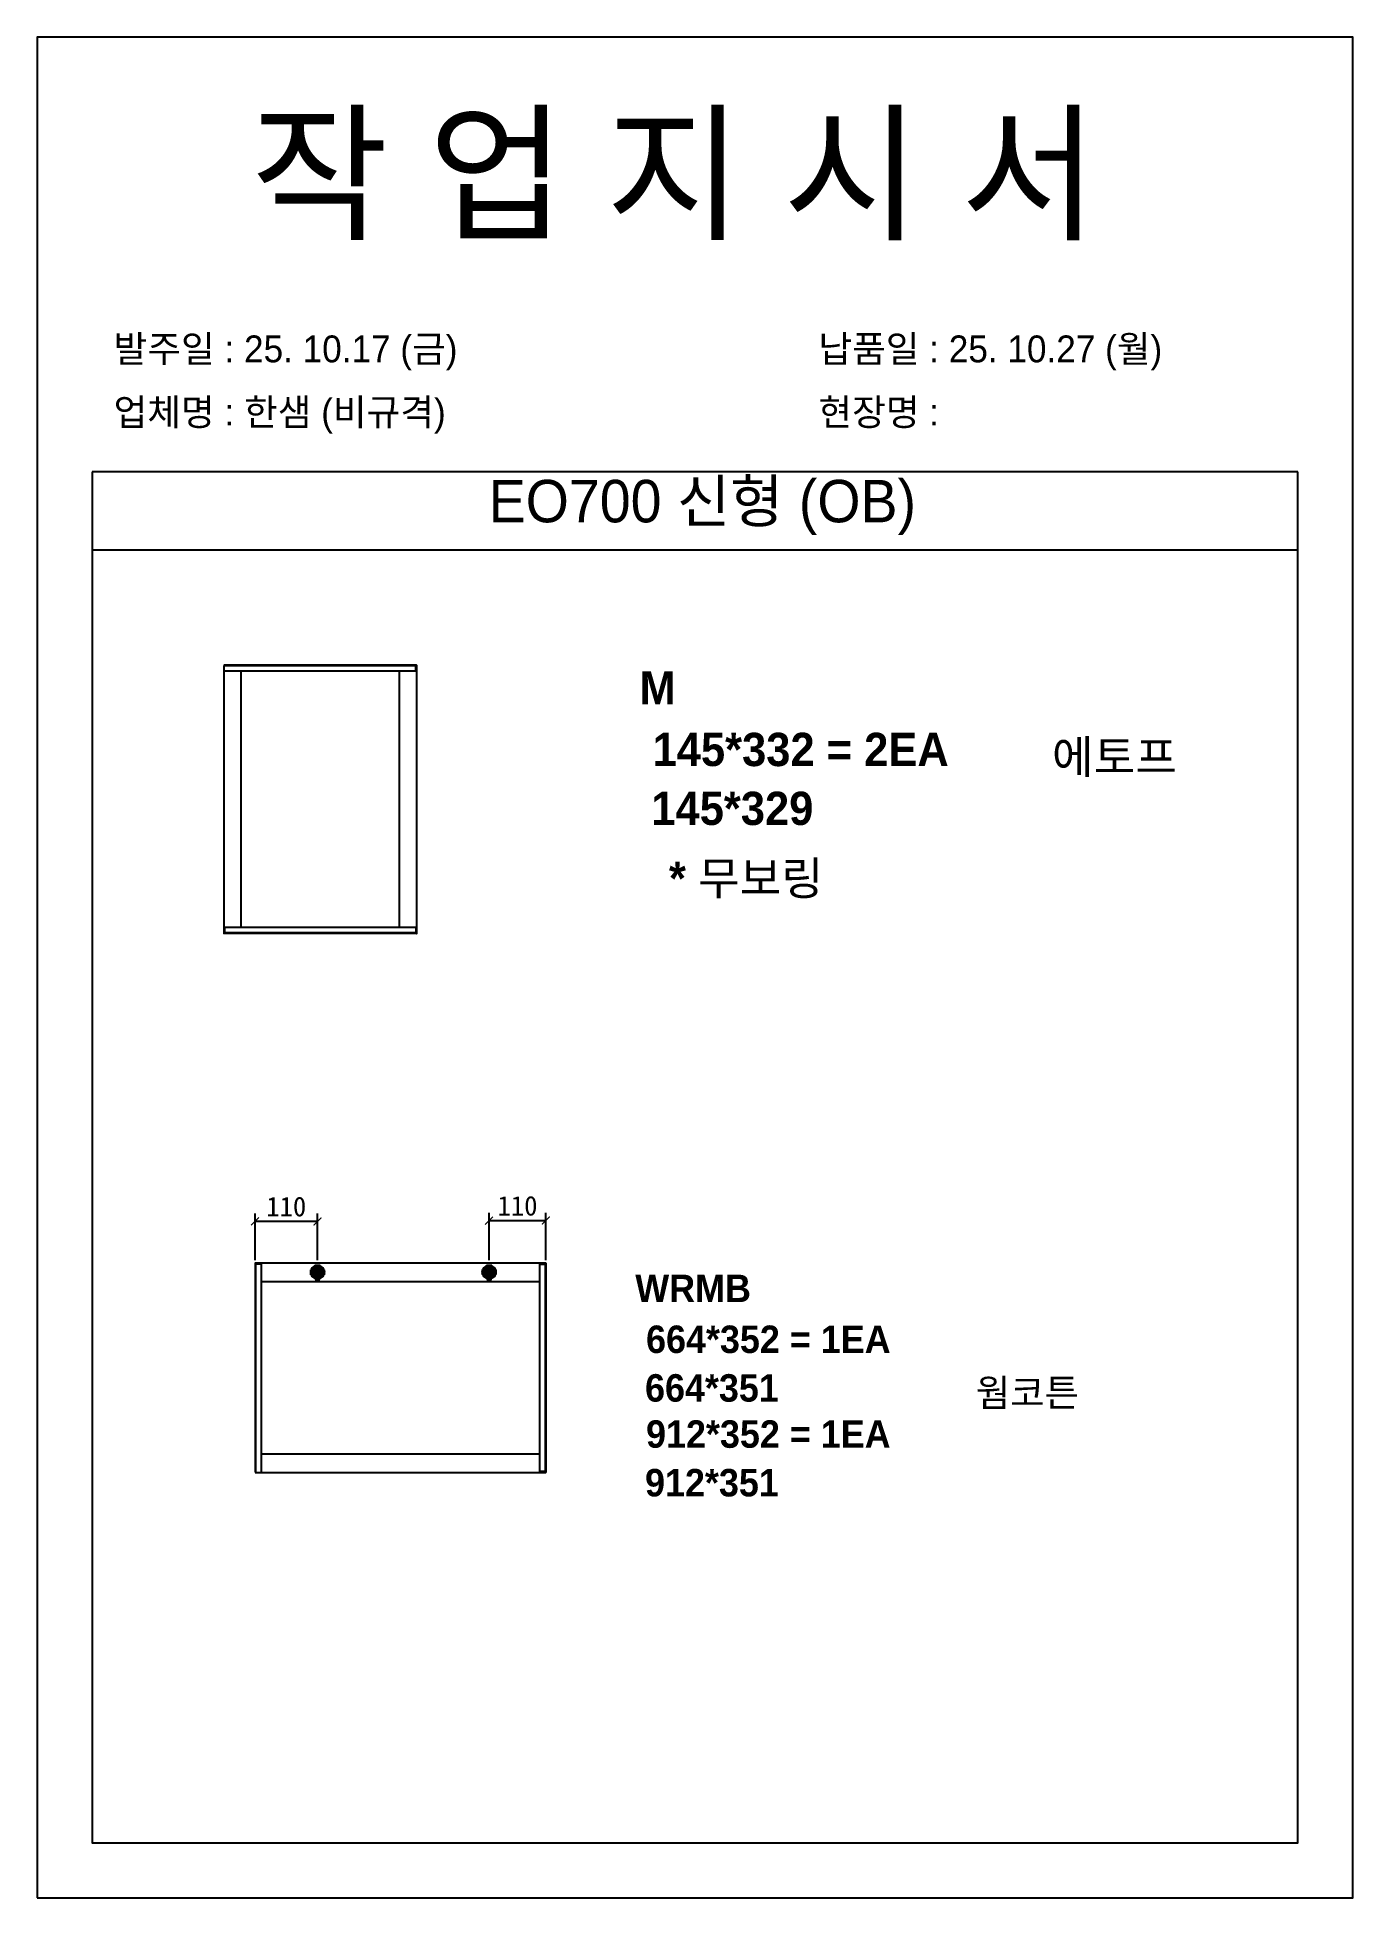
# Model space of a CAD drawing. Header units: millimetres. Extents: x -44117 to 256353, y -2095463 to 65325.
# Drawn here: x 115990 to 117670, y -393170 to -390794 of the extents above; entities that cross this region are included whole.
import ezdxf

# ---------------------------------------------------------------- set-up
doc = ezdxf.new("R2010")
doc.units = ezdxf.units.MM
doc.header["$LTSCALE"] = 10
doc.layers.add('Layer1', color=7, linetype='Continuous', lineweight=70)
doc.styles.add('MtX_Gulim', font='')
doc.styles.get('MtX_Gulim').set_extended_font_data('Gulim', bold=True)
doc.dimstyles.new('ISO-25', dxfattribs={"dimtxt": 2.5, "dimasz": 2.5, "dimexe": 1, "dimexo": 1, "dimtad": 1, "dimtxsty": 'Standard', "dimblk": 'ARCHTICK', "dimcen": 2.5, "dimadec": 0, "dimazin": 0, "dimtfac": 1, "dimtmove": 0, "dimatfit": 3, "dimfxl": 0, "dimarcsym": 0})

msp = doc.modelspace()

# ---------------------------------------------------------------- texts
at = {"linetype": 'Continuous', "style": 'MtX_Gulim'}
for s, height, p in [('M', 42.45304, (116758.87933, -391646.09917)), ('145*332 = 2EA', 42.4530429, (116775.55593, -391724.78857)), ('에토프', 42.453043, (117285.54798, -391734.36548)), ('* 무보링', 42.453043, (116796.49397, -391889.36562)), ('WRMB', 35.049344, (116753.48318, -392409.3746)), ('664*352 = 1EA', 35.0493439, (116767.25143, -392474.34077)), ('웜코튼', 35.049344, (117188.30221, -392542.66386)), ('912*352 = 1EA', 35.0493439, (116767.25143, -392595.35203))]:
    msp.add_text(s, height=height, dxfattribs=at).set_placement(p)
at = {"color": 242, "linetype": 'Continuous', "true_color": 0xcd2027, "style": 'MtX_Gulim'}
for s, height, p in [('145*329', 42.453043, (116773.97556, -391800.02735)), ('664*351', 35.049344, (116765.94667, -392536.45811)), ('912*351', 35.049344, (116765.94667, -392657.46936))]:
    msp.add_text(s, height=height, dxfattribs=at).set_placement(p)
at = {"attachment_point": 1}
for s, width, gutter_width, heights, insert, char_height in [('{\\fGulim|b0|i0|c129|p50;작 업 지 시 서}', 3307.3198183, 12.5, [-155.84554], (116262.55186, -390898.21433), 140), ('\\pt11;{\\fGulim|b0|i0|c129|p50;발주일 : 25. 10.17 (금)}', 3307.3198183, 12.5, [34.50412], (116087.34251, -391174.93475), 34.3), ('{\\fGulim|b0|i0|c129|p50;납품일 : 25. 10.27 (월)}', 3307.3198183, 12.5, [37.67976], (116987.32049, -391174.93475), 34.3), ('{\\fGulim|b0|i0|c129|p50;업체명 : 한샘 (비규격)}', 3307.3198183, 12.5, [36.11279], (116087.34251, -391255.59092), 34.3), ('{\\fGulim|b0|i0|c129|p50;현장명 : }', 3307.3198183, 12.5, [-38.2735], (116987.32049, -391255.59092), 34.3), ('{\\fGulim|b0|i0|c129|p50;EO700 신형 (OB)}', 5224.9748335, 19.74777, [57.05176], (116566.29393, -391359.35588), 54.1878762)]:
    msp.add_mtext_dynamic_manual_height_columns(s, width=width, gutter_width=gutter_width, heights=heights, dxfattribs=dict(at, insert=insert, char_height=char_height))

# ---------------------------------------------------------------- blocks, each defined once
blk = doc.blocks.new('_ArchTick')
at = {"color": 0, "linetype": 'ByBlock', "const_width": 0.15}
blk.add_lwpolyline([(-0.5, -0.5), (0.5, 0.5)], dxfattribs=at)
blk = doc.blocks.new('*D3608')
at = {"color": 0, "lineweight": -2}
for p, q in [((116267.9, -392356), (116267.9, -392296.3)), ((116347.7, -392356), (116347.7, -392296.3)), ((116347.7, -392306.3), (116267.9, -392306.3))]:
    blk.add_line(p, q, dxfattribs=at)
at = {"layer": 'Defpoints', "color": 0}
for p in [(116267.9, -392306.3), (116267.9, -392371), (116347.7, -392371)]:
    blk.add_point(p, dxfattribs=at)
at = {"color": 0, "lineweight": -2, "xscale": 10, "yscale": 10, "zscale": 10, "rotation": 180}
blk.add_blockref('_ArchTick', (116267.9, -392306.3), dxfattribs=at)
at = {"color": 0, "lineweight": -2, "xscale": 10, "yscale": 10, "zscale": 10}
blk.add_blockref('_ArchTick', (116347.7, -392306.3), dxfattribs=at)
at = {"color": 0, "insert": (116307.8, -392287.5), "char_height": 25, "attachment_point": 5}
blk.add_mtext('110', dxfattribs=at)
blk = doc.blocks.new('*D3609')
at = {"color": 0, "lineweight": -2}
for p, q in [((116566.8, -392356), (116566.8, -392295.3)), ((116639.3, -392356), (116639.3, -392295.3)), ((116566.8, -392305.3), (116639.3, -392305.3))]:
    blk.add_line(p, q, dxfattribs=at)
at = {"layer": 'Defpoints', "color": 0}
for p in [(116639.3, -392305.3), (116566.8, -392371), (116639.3, -392371)]:
    blk.add_point(p, dxfattribs=at)
at = {"color": 0, "lineweight": -2, "xscale": 10, "yscale": 10, "zscale": 10, "rotation": 180}
blk.add_blockref('_ArchTick', (116566.8, -392305.3), dxfattribs=at)
at = {"color": 0, "lineweight": -2, "xscale": 10, "yscale": 10, "zscale": 10}
blk.add_blockref('_ArchTick', (116639.3, -392305.3), dxfattribs=at)
at = {"color": 0, "insert": (116603.1, -392286.5), "char_height": 25, "attachment_point": 5}
blk.add_mtext('110', dxfattribs=at)

# ---------------------------------------------------------------- dimensions: what is measured, and where the dimension line sits
for base, p1, p2, picture, middle in [((116267.87216, -392306.28759), (116347.744, -392370.96688), (116267.87216, -392370.96688), '*D3608', (116307.80808, -392287.53759)), ((116639.34368, -392305.25309), (116566.77599, -392370.96688), (116639.34368, -392370.96688), '*D3609', (116603.05983, -392286.50309))]:
    dim = msp.add_linear_dim(base=base, p1=p1, p2=p2, angle=180, text='110', dimstyle='ISO-25', override={"dimscale": 10, "dimasz": 1, "dimexo": 1.5, "dimtxsty": 'Standard'})
    dim.commit()
    dim.dimension.update_dxf_attribs({"geometry": picture, "text_midpoint": middle})

# ---------------------------------------------------------------- linework, layer by layer
for p, q in [((117599.74526, -391349.22154), (116059.74526, -391349.22154)), ((117599.74526, -391449.22154), (116059.74526, -391449.22154)), ((116227.90606, -391596.3822), (116227.90606, -391938.26908)), ((116474.40671, -391596.82493), (116227.90606, -391596.82493)), ((116474.40671, -391603.51509), (116227.90606, -391603.51509)), ((116474.16074, -391596.13623), (116228.15203, -391596.13623)), ((116249.79666, -391603.02316), (116249.79666, -391931.1362)), ((116452.27014, -391931.1362), (116452.27014, -391603.51509)), ((116473.1769, -391603.51509), (116473.1769, -391596.13623)), ((116474.40671, -391938.26908), (116474.40671, -391596.3822)), ((116474.40671, -391931.1362), (116227.90606, -391931.1362)), ((116474.40671, -391937.82636), (116227.90606, -391937.82636)), ((116474.16074, -391938.51505), (116228.15203, -391938.51505)), ((116229.13587, -391938.51505), (116229.13587, -391931.1362)), ((116473.1769, -391931.1362), (116473.1769, -391938.51505)), ((116267.87216, -392359.69182), (116267.87216, -392626.60446)), ((116275.87801, -392360.75927), (116267.87216, -392360.75927)), ((116639.07681, -392359.42496), (116268.13903, -392359.42496)), ((116268.61938, -392359.42496), (116268.61938, -392626.87132)), ((116275.87801, -392359.42496), (116275.87801, -392626.87132)), ((116631.33783, -392359.42496), (116631.33783, -392626.87132)), ((116631.33783, -392360.75927), (116639.34368, -392360.75927)), ((116638.59647, -392359.42496), (116638.59647, -392626.87132)), ((116639.34368, -392359.69182), (116639.34368, -392626.60446)), ((116631.33783, -392383.44251), (116275.87801, -392383.44251)), ((116275.34429, -392603.12062), (116631.33783, -392603.12062)), ((116268.13903, -392626.87132), (116639.07681, -392626.87132)), ((116639.34368, -392625.53701), (116631.33783, -392625.53701))]:
    msp.add_line(p, q)
msp.add_lwpolyline([(115989.74526, -393170.05181), (117669.74526, -393170.05181), (117669.74526, -390794.05181), (115989.74526, -390794.05181)], close=True)
msp.add_lwpolyline([(116059.74526, -391349.22154), (116059.74526, -393100.05181), (117599.74526, -393100.05181), (117599.74526, -391349.22154)])
for centre, radius, start, end in [((116474.16074, -391596.3822), 0.24596, 0, 90), ((116228.15203, -391938.26909), 0.24596, 180, 270), ((116474.16074, -391938.26909), 0.24596, 270, 0), ((116268.13903, -392359.69182), 0.26686, 90, 180), ((116639.07682, -392359.69182), 0.26686, 0, 90), ((116639.07682, -392626.60446), 0.26686, 270, 0)]:
    msp.add_arc(centre, radius, start, end)
at = {"layer": 'Layer1'}
for p, q in [((116337.90851, -392370.96688), (116357.57949, -392370.96688)), ((116576.61148, -392370.96688), (116556.94049, -392370.96688))]:
    msp.add_line(p, q, dxfattribs=at)
for points in [[(116347.744, -392361.13139), (116347.744, -392380.80237)], [(116566.77599, -392361.13139), (116566.77599, -392380.80237)]]:
    msp.add_lwpolyline(points, close=True, dxfattribs=at)
for centre in [(116347.744, -392370.96688), (116566.77599, -392370.96688)]:
    msp.add_circle(centre, 6.55699, dxfattribs=at)

msp.set_redraw_order([(e.dxf.handle, doc.entitydb.next_handle()) for e in msp.query("TEXT MTEXT ATTDEF DIMENSION ARC_DIMENSION")])  # texts and dimensions are drawn at this point

doc.saveas('drawing.dxf')
